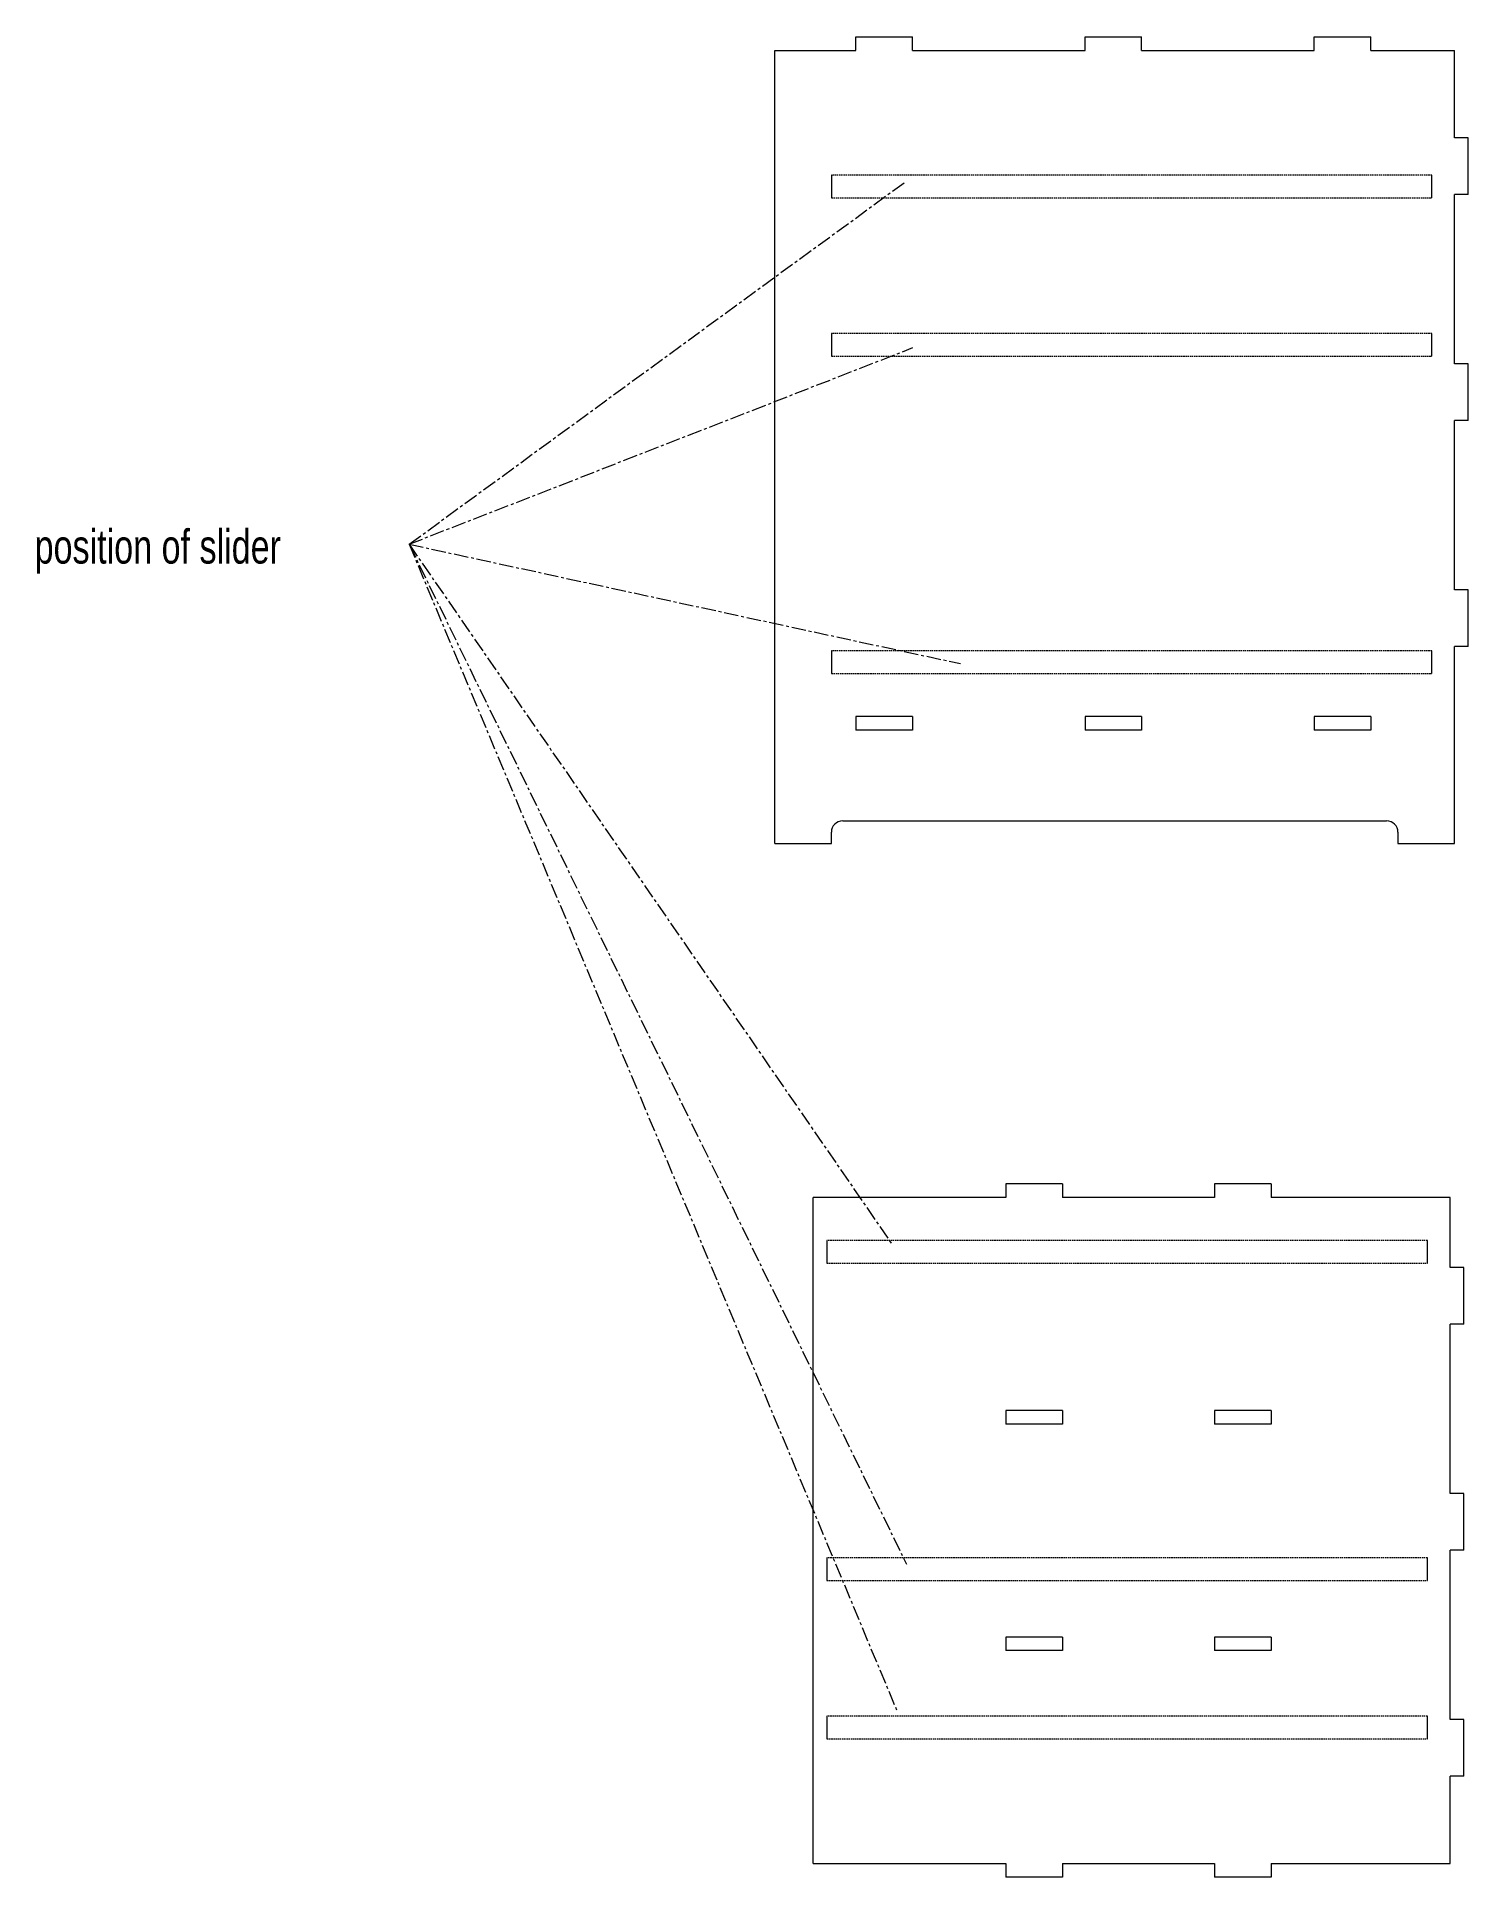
# Model space of a CAD drawing. Header units: millimetres. Extents: x -5350 to 9947, y -2228 to 2522.
# Drawn here: x 811 to 2074, y -1732 to -108 of the extents above; entities that cross this region are included whole.
import ezdxf

# ---------------------------------------------------------------- set-up
doc = ezdxf.new("R2010")
doc.units = ezdxf.units.MM
doc.linetypes.add('CENTERX2', pattern=[20.32, 12.7, -2.54, 2.54, -2.54])
doc.linetypes.add('HIDDEN', pattern=[1.905, 1.27, -0.635])
doc.styles.add('SLDTEXTSTYLE0', font='TXT', dxfattribs={"width": 0.75})

msp = doc.modelspace()

# ---------------------------------------------------------------- texts
at = {"color": 7, "linetype": 'Continuous', "lineweight": 0, "insert": (808.876, -542.709), "char_height": 30, "attachment_point": 1, "style": 'SLDTEXTSTYLE0'}
msp.add_mtext('position of slider', dxfattribs=at)

# ---------------------------------------------------------------- linework, layer by layer
at = {"color": 7, "linetype": 'Continuous', "lineweight": 15}
for p, q in [((1533.646, -119.763), (1533.646, -107.763)), ((1533.646, -107.763), (1583.646, -107.763)), ((1583.646, -119.763), (1583.646, -107.763)), ((1735.888, -119.763), (1735.888, -107.763)), ((1735.888, -107.763), (1785.888, -107.763)), ((1785.888, -119.763), (1785.888, -107.763)), ((1938.13, -119.763), (1938.13, -107.763)), ((1938.13, -107.763), (1988.13, -107.763)), ((1988.13, -119.763), (1988.13, -107.763)), ((1462.057, -819.763), (1462.057, -119.763)), ((1462.057, -119.763), (1533.646, -119.763)), ((1583.646, -119.763), (1735.888, -119.763)), ((1785.888, -119.763), (1938.13, -119.763)), ((1988.13, -119.763), (2062.057, -119.763)), ((2062.057, -196.95), (2062.057, -119.763)), ((2074.057, -196.95), (2062.057, -196.95)), ((2074.057, -246.95), (2074.057, -196.95)), ((1512.057, -229.763), (1512.057, -249.763)), ((2042.057, -249.763), (2042.057, -229.763)), ((2074.057, -246.95), (2062.057, -246.95)), ((2062.057, -396.49), (2062.057, -246.95)), ((1512.057, -369.763), (1512.057, -389.763)), ((2042.057, -389.763), (2042.057, -369.763)), ((2074.057, -396.49), (2062.057, -396.49)), ((2074.057, -446.49), (2074.057, -396.49)), ((2074.057, -446.49), (2062.057, -446.49)), ((2062.057, -596.03), (2062.057, -446.49)), ((2074.057, -596.03), (2062.057, -596.03)), ((2074.057, -646.03), (2074.057, -596.03)), ((1512.057, -649.763), (1512.057, -669.763)), ((2042.057, -669.763), (2042.057, -649.763)), ((2074.057, -646.03), (2062.057, -646.03)), ((2062.057, -819.763), (2062.057, -646.03)), ((1583.646, -707.763), (1533.646, -707.763)), ((1533.646, -707.763), (1533.646, -719.763)), ((1583.646, -707.763), (1583.646, -719.763)), ((1785.888, -707.763), (1735.888, -707.763)), ((1735.888, -707.763), (1735.888, -719.763)), ((1785.888, -707.763), (1785.888, -719.763)), ((1988.13, -707.763), (1938.13, -707.763)), ((1938.13, -707.763), (1938.13, -719.763)), ((1988.13, -707.763), (1988.13, -719.763)), ((1583.646, -719.763), (1533.646, -719.763)), ((1785.888, -719.763), (1735.888, -719.763)), ((1988.13, -719.763), (1938.13, -719.763)), ((1512.057, -819.763), (1512.057, -809.763)), ((1522.057, -799.763), (2002.057, -799.763)), ((2012.057, -809.763), (2012.057, -819.763)), ((1462.057, -819.763), (1512.057, -819.763)), ((2012.057, -819.763), (2062.057, -819.763)), ((1666.052, -1120.177), (1666.052, -1132.177)), ((1716.052, -1120.177), (1666.052, -1120.177)), ((1716.052, -1120.177), (1716.052, -1132.177)), ((1850.194, -1120.177), (1850.194, -1132.177)), ((1900.194, -1120.177), (1850.194, -1120.177)), ((1900.194, -1120.177), (1900.194, -1132.177)), ((1496.123, -1720.177), (1496.123, -1132.177)), ((1666.052, -1132.177), (1496.123, -1132.177)), ((1850.194, -1132.177), (1716.052, -1132.177)), ((2058.123, -1132.177), (1900.194, -1132.177)), ((2058.123, -1193.91), (2058.123, -1132.177)), ((1508.123, -1170.177), (1508.123, -1190.177)), ((2038.123, -1190.177), (2038.123, -1170.177)), ((2070.123, -1193.91), (2058.123, -1193.91)), ((2070.123, -1243.91), (2070.123, -1193.91)), ((2070.123, -1243.91), (2058.123, -1243.91)), ((2058.123, -1393.45), (2058.123, -1243.91)), ((1716.052, -1320.177), (1666.052, -1320.177)), ((1666.052, -1320.177), (1666.052, -1332.177)), ((1716.052, -1320.177), (1716.052, -1332.177)), ((1900.194, -1320.177), (1850.194, -1320.177)), ((1850.194, -1320.177), (1850.194, -1332.177)), ((1900.194, -1320.177), (1900.194, -1332.177)), ((1716.052, -1332.177), (1666.052, -1332.177)), ((1900.194, -1332.177), (1850.194, -1332.177)), ((2070.123, -1393.45), (2058.123, -1393.45)), ((2070.123, -1443.45), (2070.123, -1393.45)), ((2070.123, -1443.45), (2058.123, -1443.45)), ((2058.123, -1592.99), (2058.123, -1443.45)), ((1508.123, -1450.177), (1508.123, -1470.177)), ((2038.123, -1470.177), (2038.123, -1450.177)), ((1666.052, -1520.177), (1666.052, -1532.177)), ((1716.052, -1520.177), (1666.052, -1520.177)), ((1716.052, -1520.177), (1716.052, -1532.177)), ((1850.194, -1520.177), (1850.194, -1532.177)), ((1900.194, -1520.177), (1850.194, -1520.177)), ((1900.194, -1520.177), (1900.194, -1532.177)), ((1716.052, -1532.177), (1666.052, -1532.177)), ((1900.194, -1532.177), (1850.194, -1532.177)), ((1508.123, -1590.177), (1508.123, -1610.177)), ((2038.123, -1610.177), (2038.123, -1590.177)), ((2070.123, -1592.99), (2058.123, -1592.99)), ((2070.123, -1642.99), (2070.123, -1592.99)), ((2070.123, -1642.99), (2058.123, -1642.99)), ((2058.123, -1720.177), (2058.123, -1642.99)), ((1496.123, -1720.177), (1666.052, -1720.177)), ((1666.052, -1720.177), (1666.052, -1732.177)), ((1716.052, -1720.177), (1850.194, -1720.177)), ((1716.052, -1720.177), (1716.052, -1732.177)), ((1850.194, -1720.177), (1850.194, -1732.177)), ((1900.194, -1720.177), (2058.123, -1720.177)), ((1900.194, -1720.177), (1900.194, -1732.177)), ((1716.052, -1732.177), (1666.052, -1732.177)), ((1900.194, -1732.177), (1850.194, -1732.177))]:
    msp.add_line(p, q, dxfattribs=at)
at = {"color": 7, "linetype": 'CENTERX2', "lineweight": 0}
for q in [(1576.313, -236.493), (1584.06, -382.132), (1625.892, -661.016), (1565.1, -1172.764), (1578.377, -1456.01), (1569.525, -1584.356)]:
    msp.add_line((1139.395, -555.66), q, dxfattribs=at)
at = {"color": 7, "linetype": 'HIDDEN', "lineweight": 15}
for p, q in [((2042.057, -229.763), (1512.057, -229.763)), ((1512.057, -249.763), (2042.057, -249.763)), ((2042.057, -369.763), (1512.057, -369.763)), ((1512.057, -389.763), (2042.057, -389.763)), ((2042.057, -649.763), (1512.057, -649.763)), ((1512.057, -669.763), (2042.057, -669.763)), ((2038.123, -1170.177), (1508.123, -1170.177)), ((1508.123, -1190.177), (2038.123, -1190.177)), ((2038.123, -1450.177), (1508.123, -1450.177)), ((1508.123, -1470.177), (2038.123, -1470.177)), ((2038.123, -1590.177), (1508.123, -1590.177)), ((1508.123, -1610.177), (2038.123, -1610.177))]:
    msp.add_line(p, q, dxfattribs=at)
at = {"color": 7, "linetype": 'Continuous', "lineweight": 15}
for centre, start, end in [((1522.057, -809.763), 90, 180), ((2002.057, -809.763), 0, 90)]:
    msp.add_arc(centre, 10, start, end, dxfattribs=at)

msp.set_redraw_order([(e.dxf.handle, doc.entitydb.next_handle()) for e in msp.query("TEXT MTEXT ATTDEF DIMENSION ARC_DIMENSION")])  # texts and dimensions are drawn at this point

doc.saveas('drawing.dxf')
